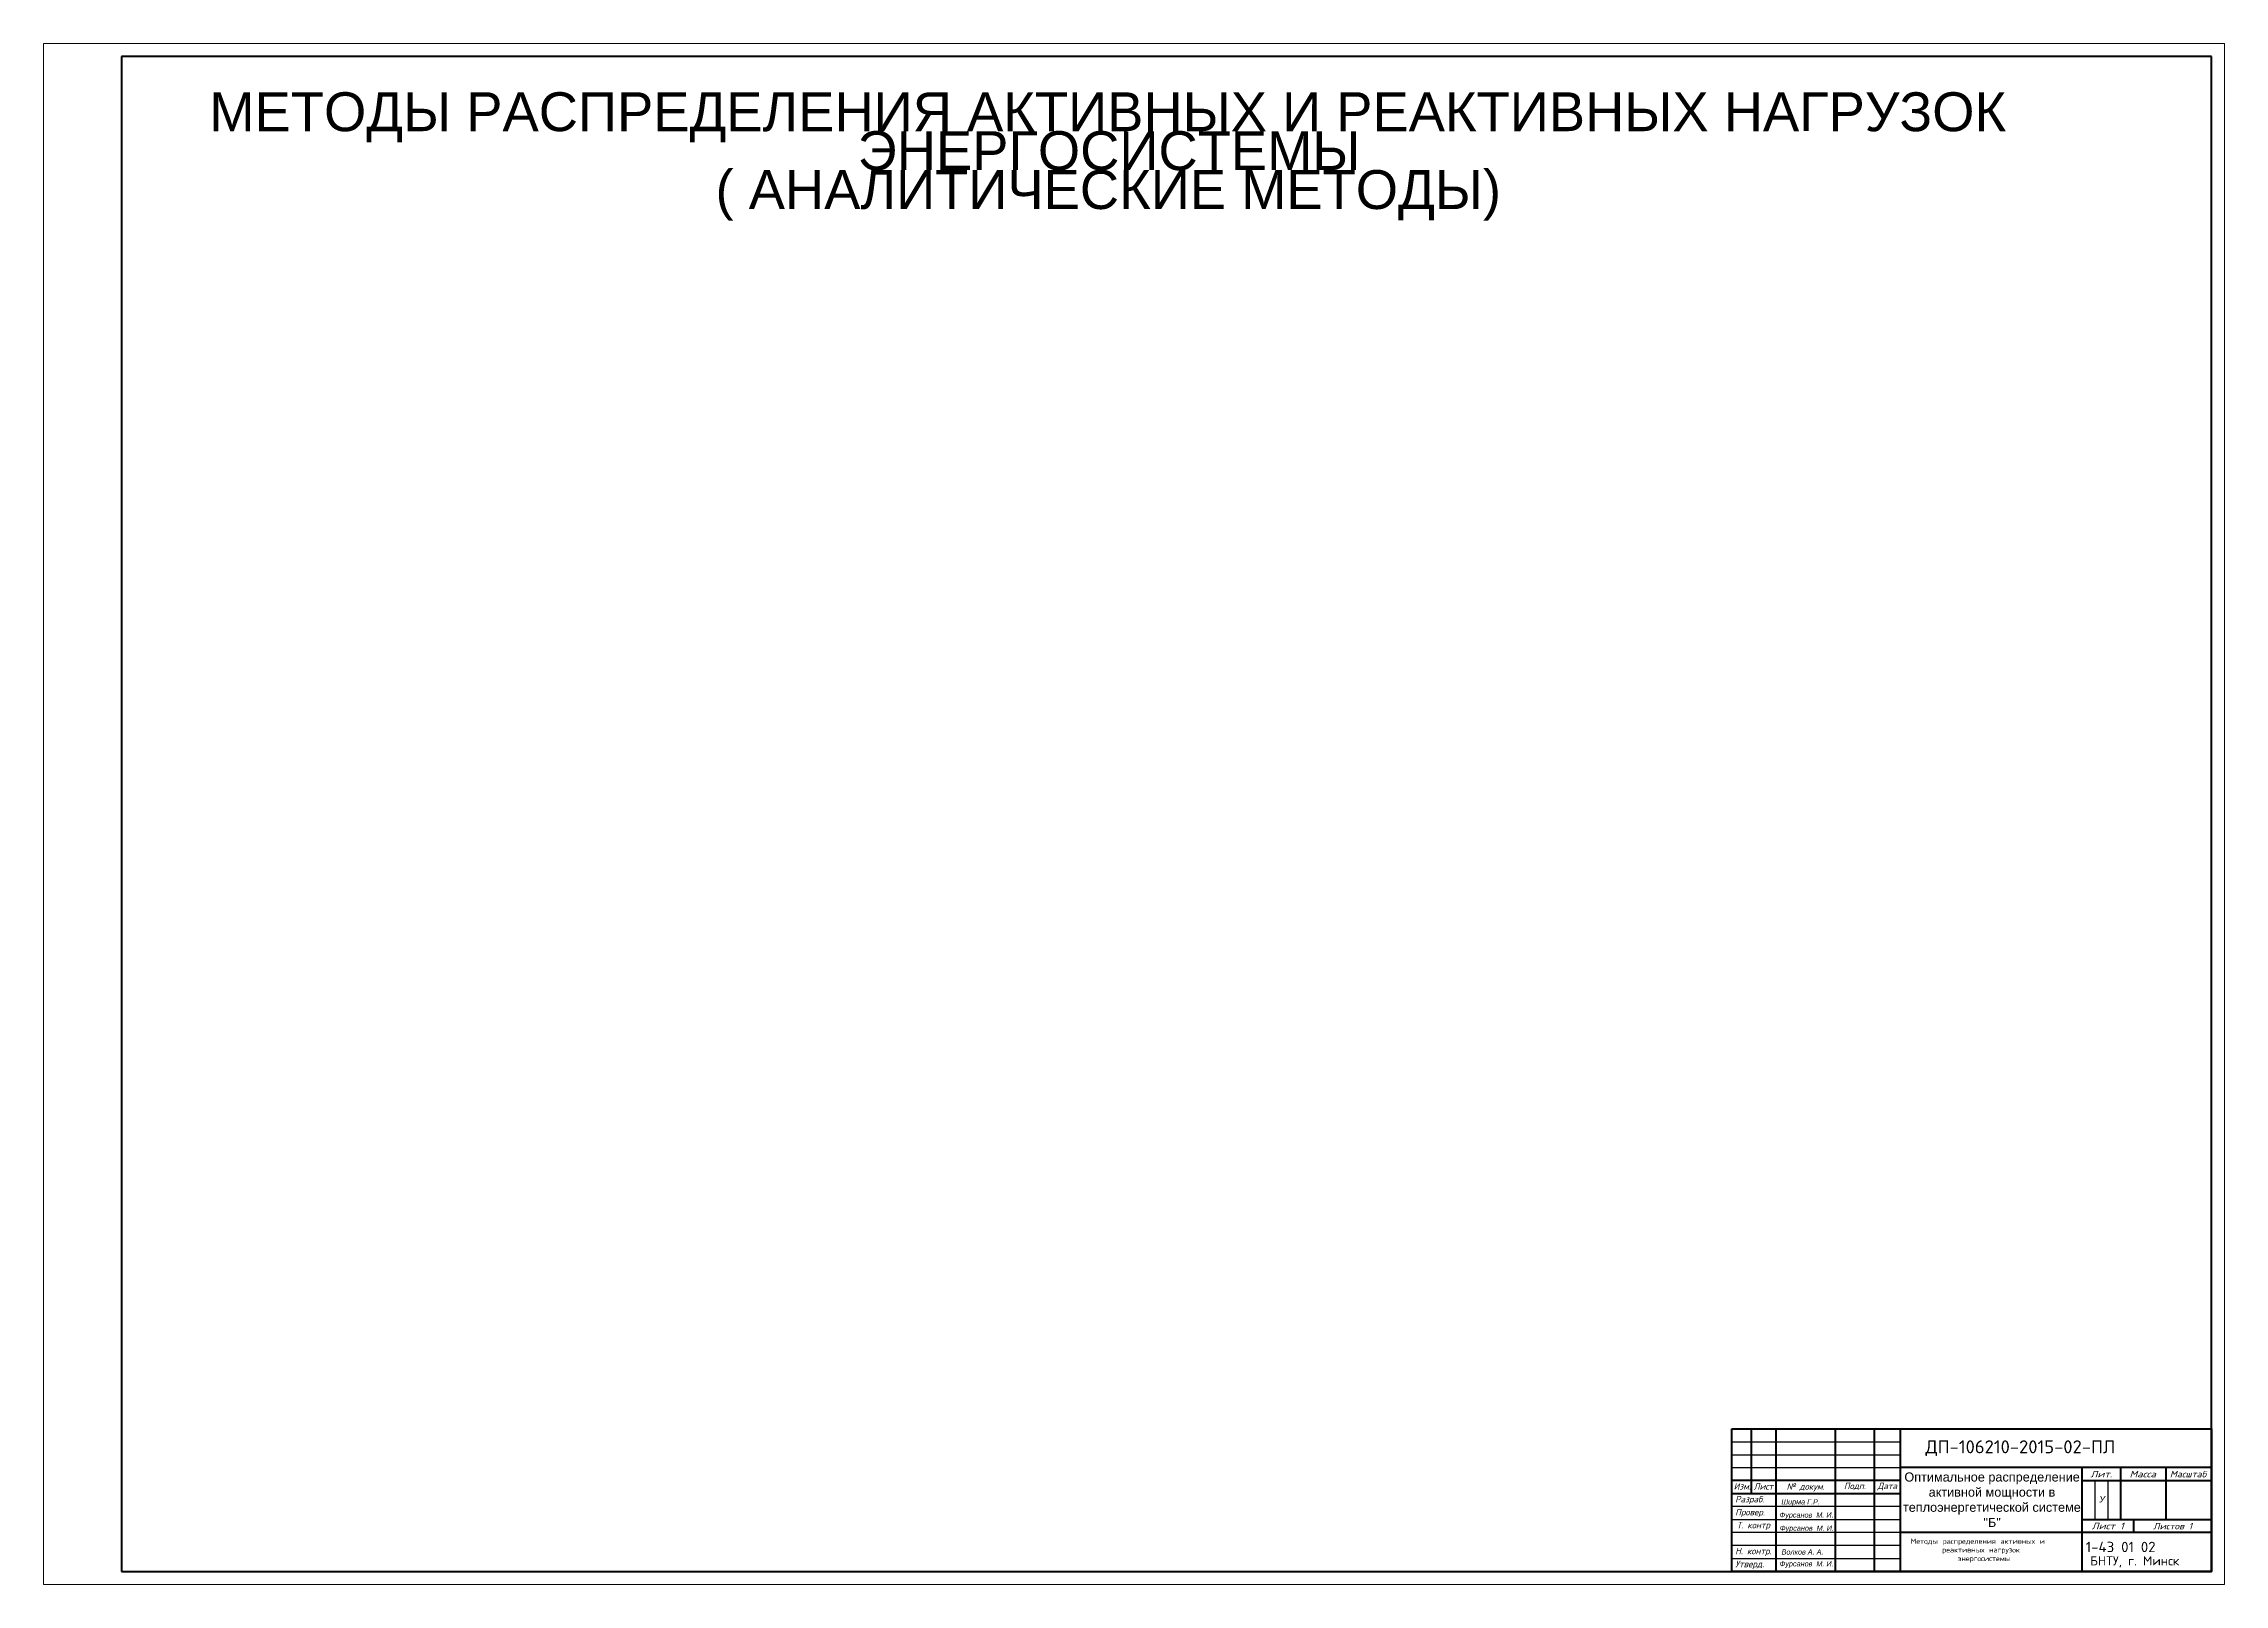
# Model space of a CAD drawing. Header units: millimetres. Extents: x 31864 to 38981, y -7739 to -6115.
# Drawn here: x 33492 to 34333, y -7730 to -7136 of the extents above; entities that cross this region are included whole.
import ezdxf

# ---------------------------------------------------------------- set-up
doc = ezdxf.new("R2010")
doc.units = ezdxf.units.MM
doc.layers.add('6', color=5, linetype='Continuous')
doc.styles.get("Standard").update_dxf_attribs({"font": 'txt.shx', "height": 25})
doc.styles.add('Standart', font='txt.shx', dxfattribs={"width": 0.75, "height": 2.5})
doc.styles.add('STYLE1', font='romans.shx')

msp = doc.modelspace()

# ---------------------------------------------------------------- texts
at = {"insert": (33541.22, -7154.92), "char_height": 15, "attachment_point": 1, "line_spacing_factor": 0.6, "style": 'Standart'}
msp.add_mtext_dynamic_manual_height_columns('\\pi14.751;{\\fArial|b0|i0|c204|p34;\\W1;МЕТОДЫ РАСПРЕДЕЛЕНИЯ АКТИВНЫХ И РЕАКТИВНЫХ НАГРУЗОК \\P\\pi264.79;ЭНЕРГОСИСТЕМЫ \\H2.5403x; \\H0.39365x;\\P\\pi209.97;( АНАЛИТИЧЕСКИЕ МЕТОДЫ)\\H2.8413x; }', width=720.8731, gutter_width=401.51, heights=[127.49], dxfattribs=at)
at = {"color": 7, "linetype": 'Continuous', "char_height": 2.5}
for s, insert, width, attachment_point in [('{\\fISOCPEUR|b0|i1|c204|p34;\\W1.2;Лит.}', (34285.56, -7687.66), 15, 5), ('{\\fISOCPEUR|b0|i1|c204|p34;\\W1.2;Масса}', (34301.56, -7687.66), 17, 5), ('{\\fISOCPEUR|b0|i1|c204|p34;\\W1.1;Масштаб}', (34319.06, -7687.66), 18, 5), ('{\\fISOCPEUR|b0|i1|c204|p34;Изм.}', (34143.82, -7692.39), 6.6191, 4), ('{\\fISOCPEUR|b0|i1|c204|p34;Лист}', (34155.29, -7692.39), 10, 5), ('{\\fISOCPEUR|b0|i1|c204|p34;№ докум\\fISOCPEUR|b0|i1|c0|p34;.}', (34171.56, -7692.76), 23, 5), ('{\\fISOCPEUR|b0|i1|c204|p34;Подп.}', (34190.56, -7692.39), 15, 5), ('{\\fISOCPEUR|b0|i1|c204|p34;Дата}', (34203.06, -7692.46), 10, 5), ('{\\fISOCPEUR|b0|i1|c204|p34;Разраб.}', (34144.4, -7697.66), 16.6191, 4), ('{\\fISOCPEUR|b0|i1|c204|p34;Провер.}', (34144.4, -7702.66), 16.6191, 4), ('{\\fArial|b0|i1|c204|p34;У}', (34284.81, -7696.07), 16.4217, 1), ('{\\fISOCPEUR|b0|i1|c204|p34;Т. контр}', (34145, -7707.66), 16.0186, 4), ('{\\fISOCPEUR|b0|i1|c204|p34;\\W1.2;Лист 1\\W1;  }', (34288.06, -7707.66), 20, 5), ('{\\fISOCPEUR|b0|i1|c204|p34;\\W1.1;Листов 1   }', (34313.08, -7707.72), 30, 5), ('{\\fISOCPEUR|b0|i1|c204|p34;Н. контр.}', (34144.4, -7717.66), 16.6191, 4), ('{\\fISOCPEUR|b0|i1|c204|p34;Утверд.}', (34144.4, -7722.66), 16.6191, 4)]:
    msp.add_mtext(s, dxfattribs=dict(at, insert=insert, width=width, attachment_point=attachment_point))
at = {"style": 'Standart'}
for s, width, heights, insert, char_height, attachment_point in [('\\pi0.49831;{\\fArial|b0|i0|c204|p34;\\W1;Оптимальное распределение \\P\\pi9.8798;активной мощности в \\P\\pi-0.044839;теплоэнергетической системе \\P\\pi30.998;"Б"}', 68.2224, [22.93], (34209.15, -7708.02), 3.5, 7), ('\\pi0.036078;{\\W1;Методы распределения активных и \\P\\pi12.203;реактивных нагрузок \\P\\pi18.203;энергосистемы}', 61.4055, [0], (34212.03, -7712.53), 2, 1)]:
    msp.add_mtext_dynamic_manual_height_columns(s, width=width, gutter_width=12.5, heights=heights, dxfattribs=dict(at, insert=insert, char_height=char_height, attachment_point=attachment_point))
at = {"linetype": 'Continuous', "char_height": 2, "attachment_point": 1}
for s, insert, width in [('{\\fArial|b0|i1|c204|p34;Фурсанов  М. И.}', (34161.48, -7702.41), 23.7688), ('{\\fArial|b0|i1|c204|p34;Ширма Г.Р.}', (34162.24, -7697.35), 19.7662), ('{\\fArial|b0|i1|c204|p34;Фурсанов  М. И.}', (34161.62, -7707.49), 23.7688), ('{\\fArial|b0|i1|c204|p34;Волков А. А.}', (34162.3, -7716.67), 23.7688), ('{\\fArial|b0|i1|c204|p34;Фурсанов  М. И.}', (34161.51, -7721.23), 23.7688)]:
    msp.add_mtext(s, dxfattribs=dict(at, insert=insert, width=width))
at = {"layer": '6', "color": 0, "style": 'STYLE1'}
for s, height, p in [('ДП-106210-2015-02-ПЛ', 5, (34217.79, -7679.63)), ('  1-43 01 02', 4, (34274.3, -7717.74)), ('БНТУ, г. Минск', 3.5, (34281.3, -7722.84))]:
    msp.add_text(s, height=height, dxfattribs=at).set_placement(p)

# ---------------------------------------------------------------- linework, layer by layer
at = {"lineweight": 9}
for p, q in [((34333.06, -7136.16), (33492.06, -7136.16)), ((33492.06, -7136.16), (33492.06, -7730.16)), ((34333.06, -7730.16), (34333.06, -7136.16)), ((33492.06, -7730.16), (34333.06, -7730.16))]:
    msp.add_line(p, q, dxfattribs=at)
at = {"lineweight": 100}
for p, q in [((34328.06, -7141.16), (33522.06, -7141.16)), ((34328.06, -7725.16), (34328.06, -7141.16)), ((34150.59, -7670.16), (34150.59, -7695.16)), ((34328.06, -7685.16), (34208.06, -7685.16)), ((34328.06, -7710.16), (34208.06, -7710.16)), ((34298.06, -7705.16), (34298.06, -7710.16)), ((33522.06, -7725.19), (34328.06, -7725.16))]:
    msp.add_line(p, q, dxfattribs=at)
at = {"lineweight": 100, "ltscale": 0.3}
msp.add_line((33522.06, -7141.16), (33522.06, -7725.19), dxfattribs=at)
at = {"lineweight": 30}
for p, q in [((34143.06, -7685.16), (34208.06, -7685.16)), ((34283.06, -7690.16), (34283.06, -7705.16)), ((34288.06, -7690.16), (34288.06, -7705.16)), ((34208.06, -7710.16), (34143.06, -7710.16))]:
    msp.add_line(p, q, dxfattribs=at)
msp.add_line((34283.08, -7690.16), (34288.2, -7690.16))
at = {"lineweight": 100}
for points in [[(34143.06, -7670.16), (34328.06, -7670.16), (34328.06, -7725.16), (34143.06, -7725.16), (34143.06, -7670.16)], [(34160.06, -7670.16), (34160.06, -7725.16)], [(34183.06, -7725.16), (34183.06, -7670.16)], [(34198.06, -7670.16), (34198.06, -7725.16)], [(34208.06, -7670.16), (34208.06, -7725.16)], [(34278.06, -7685.16), (34278.06, -7725.16)], [(34293.06, -7685.16), (34293.06, -7705.16)], [(34310.56, -7705.16), (34310.56, -7685.16)], [(34208.06, -7690.16), (34143.06, -7690.16)], [(34278.06, -7690.16), (34328.06, -7690.16)], [(34143.06, -7695.16), (34208.08, -7695.16)], [(34278.06, -7705.16), (34328.06, -7705.16)]]:
    msp.add_lwpolyline(points, dxfattribs=at)
at = {"lineweight": 30}
for points in [[(34143.06, -7675.16), (34208.06, -7675.16)], [(34143.06, -7680.16), (34208.06, -7680.16)], [(34208.06, -7700.16), (34143.06, -7700.16)], [(34143.06, -7705.16), (34208.06, -7705.16)], [(34208.06, -7715.16), (34143.06, -7715.16), (34143.06, -7720.16), (34208.06, -7720.16)]]:
    msp.add_lwpolyline(points, dxfattribs=at)

msp.set_redraw_order([(e.dxf.handle, doc.entitydb.next_handle()) for e in msp.query("TEXT MTEXT ATTDEF DIMENSION ARC_DIMENSION")])  # texts and dimensions are drawn at this point

doc.saveas('drawing.dxf')
